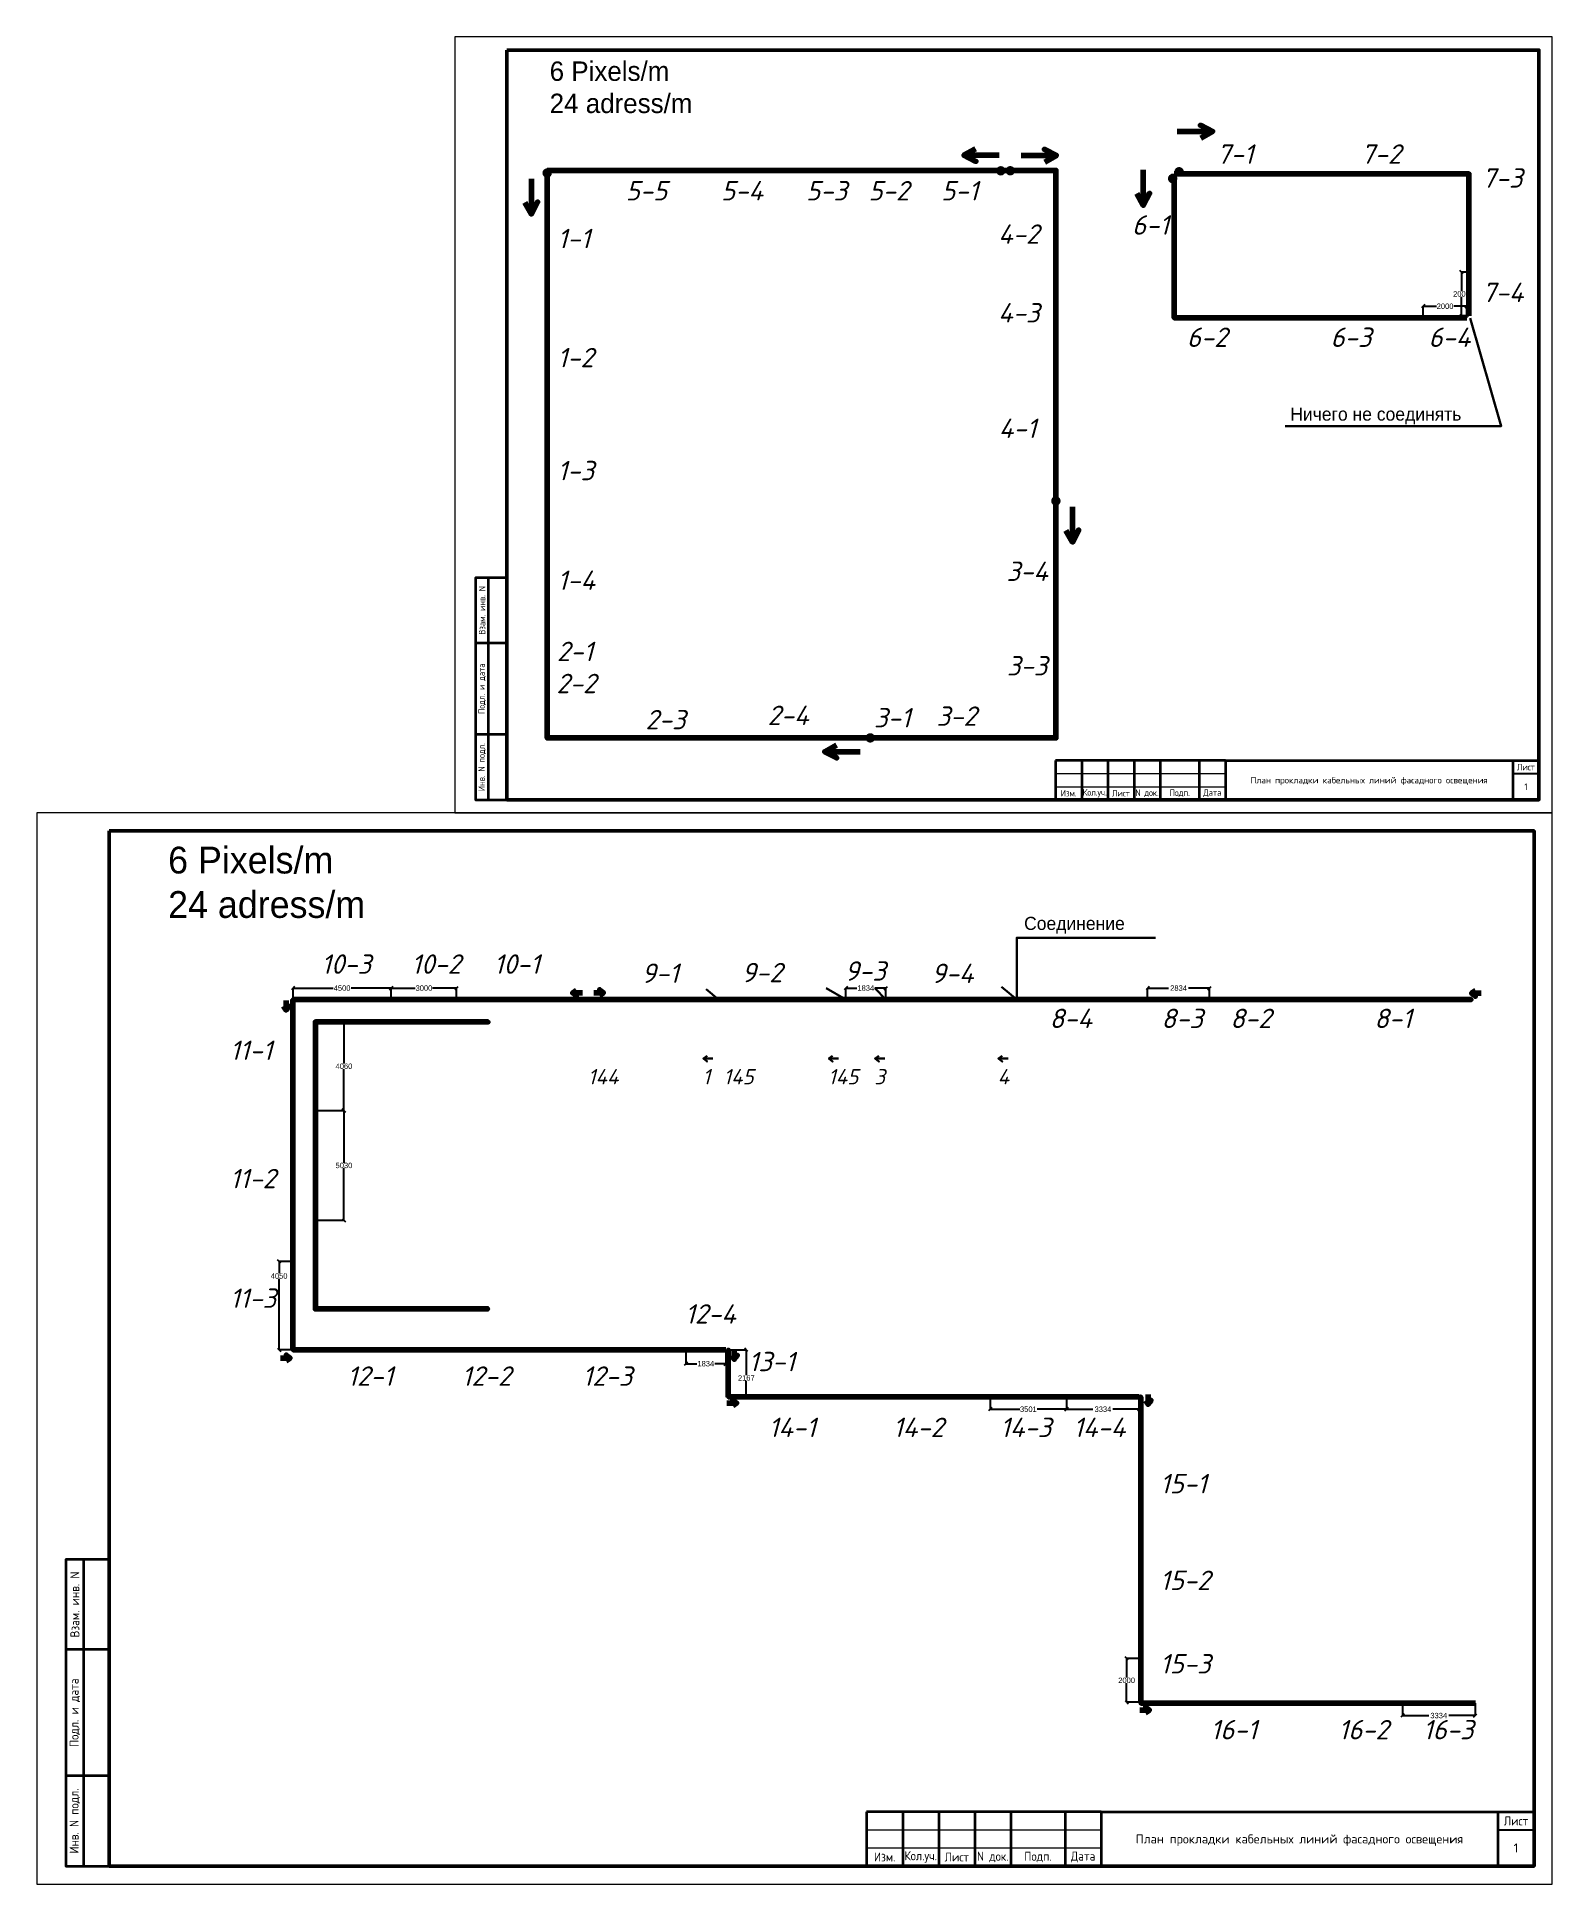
# Model space of a CAD drawing. Header units: millimetres. Extents: x 1499747 to 4230374, y -28481 to 441852.
# Drawn here: x 4160942 to 4230374, y 217900 to 302561 of the extents above; entities that cross this region are included whole.
import ezdxf
from ezdxf.enums import TextEntityAlignment as Align

# ---------------------------------------------------------------- set-up
doc = ezdxf.new("R2010")
doc.units = ezdxf.units.MM
doc.header["$MEASUREMENT"] = 0
doc.layers.add('0_ANNOT_Dimensions', color=7, linetype='Continuous')
for name, color, linetype, lineweight in [('Light', 90, 'Continuous', 50), ('Кабель 2x4mm', 200, 'Continuous', 30), ('Кабель 2х6 mm', 150, 'Continuous', 30)]:
    doc.layers.add(name, color=color, linetype=linetype, lineweight=lineweight)
doc.styles.add('СПДС', font='isocpeur.ttf', dxfattribs={"width": 0.9})
doc.styles.add('Текст', font='isocpeui.ttf')
doc.styles.add('ЭО', font='isocpeui.ttf')
doc.dimstyles.get("Standard").update_dxf_attribs({"dimtxt": 0.18, "dimasz": 0.18, "dimexe": 0.18, "dimexo": 0.0625, "dimgap": 0.09, "dimtad": 0, "dimtih": 1, "dimtoh": 1, "dimdec": 4, "dimzin": 0, "dimdsep": 46, "dimtxsty": 'Standard', "dimcen": 0.09, "dimadec": 0, "dimazin": 0, "dimtfac": 1, "dimtdec": 4, "dimtofl": 0, "dimtmove": 0, "dimatfit": 3, "dimfxl": 1, "dimtolj": 1, "dimtzin": 0, "dimarcsym": 0})

msp = doc.modelspace()

# ---------------------------------------------------------------- texts
at = {"color": 18, "lineweight": 50, "true_color": 0x000000, "char_height": 700, "width": 12874.2351114, "attachment_point": 1, "style": 'Текст'}
for s, insert in [('144', (4186187.94433, 255254.32153)), ('1', (4191443.28447, 255254.32153)), ('145', (4192400.82253, 255254.32153)), ('145', (4197195.64758, 255254.32153)), ('3', (4199314.31331, 255254.32153)), ('4', (4204965.27855, 255254.32153))]:
    msp.add_mtext(s, dxfattribs=dict(at, insert=insert))
at = {"layer": 'Кабель 2х6 mm', "color": 18, "lineweight": 30, "true_color": 0x000000, "attachment_point": 1}
for s, insert, char_height, width in [('6 Pixels/m', (4184438.68598, 301436.42103), 888.985603, 7934.1965038), ('24 adress/m', (4184438.68598, 299961.68296), 888.9856027, 9788.8003426), ('Ничего не соединять  ', (4218378.35505, 285574.73133), 600, 9788.8003426), ('6 Pixels/m', (4166953.03293, 265446.49873), 1227.382481, 10954.3886438), ('24 adress/m', (4166953.03293, 263410.39415), 1227.3824811, 13514.95684), ('Соединение', (4206179.68246, 262231.77788), 600, 9788.8003426)]:
    msp.add_mtext(s, dxfattribs=dict(at, insert=insert, char_height=char_height, width=width))
at = {"layer": 'Кабель 2х6 mm', "color": 18, "lineweight": 30, "true_color": 0x000000, "char_height": 888.985603, "width": 9788.8003426, "attachment_point": 1, "style": 'ЭО'}
for s, insert in [('7-1', (4215014.74504, 297637.54826)), ('7-2', (4221620.03324, 297637.54826)), ('7-3', (4227167.66894, 296540.56889)), ('5-5', (4187924.32052, 295956.90909)), ('5-4', (4192292.57108, 295956.90909)), ('5-3', (4196190.69109, 295956.90909)), ('5-2', (4199050.6247, 295956.90909)), ('5-1', (4202380.67896, 295956.90909)), ('4-2', (4204990.20611, 293968.85319)), ('6-1', (4211123.41439, 294386.49643)), ('1-1', (4184798.61095, 293766.99576)), ('7-4', (4227167.66894, 291295.01069)), ('4-3', (4204990.20611, 290362.73887)), ('6-2', (4213637.81449, 289240.66617)), ('6-3', (4220223.15091, 289240.66617)), ('6-4', (4224713.15391, 289240.66617)), ('1-2', (4184798.61095, 288308.72692)), ('4-1', (4205018.85113, 285068.04007)), ('1-3', (4184798.61095, 283129.57503)), ('1-4', (4184798.61095, 278105.49082)), ('3-4', (4205371.54289, 278514.25393)), ('2-1', (4184770.16804, 274841.36047)), ('3-3', (4205389.44603, 274183.85692)), ('2-2', (4184748.94756, 273372.01529)), ('2-4', (4194424.74974, 271911.61073)), ('3-1', (4199302.24835, 271803.93537)), ('3-2', (4202166.80267, 271875.51142)), ('2-3', (4188829.5197, 271715.70281)), ('10-3', (4173971.35366, 260510.95241)), ('10-2', (4178101.75878, 260510.95241)), ('10-1', (4181881.47642, 260510.95241)), ('9-1', (4188649.40999, 260092.30198)), ('9-2', (4193236.01874, 260122.28132)), ('9-3', (4197957.87352, 260194.79192)), ('9-4', (4201933.7337, 260086.67291)), ('8-4', (4207346.27189, 258021.81348)), ('8-3', (4212472.44232, 258021.81348)), ('8-2', (4215627.00417, 258021.81348)), ('8-1', (4222226.68248, 258021.81348)), ('11-1', (4169785.81106, 256561.14302)), ('11-2', (4169785.81106, 250680.21953)), ('11-3', (4169785.81106, 245198.00567)), ('12-4', (4190645.07548, 244475.88498)), ('13-1', (4193557.79757, 242292.49103)), ('12-1', (4175166.06192, 241627.076)), ('12-2', (4180408.95969, 241627.076)), ('12-3', (4185943.1257, 241627.076)), ('14-1', (4194473.22054, 239277.33177)), ('14-2', (4200173.8298, 239277.33177)), ('14-3', (4205083.84107, 239277.33177)), ('14-4', (4208433.46056, 239277.33177)), ('15-1', (4212408.78098, 236696.55228)), ('15-2', (4212408.78098, 232267.38607)), ('15-3', (4212408.78098, 228441.24962)), ('16-1', (4214719.68877, 225421.91602)), ('16-2', (4220586.73136, 225421.91602)), ('16-3', (4224456.48475, 225421.91602))]:
    msp.add_mtext(s, dxfattribs=dict(at, insert=insert))

# ---------------------------------------------------------------- blocks, each defined once
blk = doc.blocks.new('*U32')
at = {"lineweight": 0}
blk.add_lwpolyline([(-415, -5), (5, -5), (5, 292), (-415, 292)], close=True, dxfattribs=at)
at = {"color": 0, "linetype": 'Continuous', "lineweight": 50}
blk.add_lwpolyline([(-395, 287), (0, 287), (0, 0), (-395, 0)], close=True, dxfattribs=at)
at = {"lineweight": 35}
for points in [[(-395, 85), (-407, 85), (-407, 0), (-395, 0)], [(-402, 0), (-402, 85)], [(-395, 60), (-407, 60)], [(-395, 25), (-407, 25)], [(-120, 15), (-185, 15)], [(-185, 15), (-185, 0)], [(-175, 15), (-175, 0)], [(-165, 15), (-165, 0)], [(-155, 15), (-155, 0)], [(-145, 15), (-145, 0)], [(-130, 15), (-130, 0)], [(-120, 15), (0, 15)], [(-120, 15), (-120, 0)], [(-10, 15), (-10, 0)]]:
    blk.add_lwpolyline(points, dxfattribs=at)
at = {"lineweight": 18}
for points in [[(-185, 10), (-120, 10)], [(-185, 5), (-120, 5)]]:
    blk.add_lwpolyline(points, dxfattribs=at)
blk.add_lwpolyline([(-10, 10), (0, 10)])
at = {"lineweight": 0}
blk.add_lwpolyline([(0, -5), (5, -5), (5, 0)], dxfattribs=at)
at = {"lineweight": -2, "char_height": 2.5, "attachment_point": 5, "rotation": 90, "style": 'СПДС'}
for s, insert, width in [('Взам. инв. N', (-404.5, 72.5), 24.9913), ('Подл. и дата', (-404.5, 42.5), 34.9913), ('Инв. N подл.', (-404.5, 12.5), 24.9913)]:
    blk.add_mtext(s, dxfattribs=dict(at, insert=insert, width=width))
at = {"lineweight": -2, "char_height": 2.5, "attachment_point": 5, "style": 'СПДС'}
for s, insert, width in [('Лист', (-5, 12.5), 10), ('Изм.', (-180, 2.5), 10), ('Кол.уч.', (-170, 2.5), 10), ('Лист', (-160, 2.5), 10), ('N док.', (-150, 2.5), 10), ('Подп.', (-137.5, 2.5), 15), ('Дата', (-125, 2.5), 10)]:
    blk.add_mtext(s, dxfattribs=dict(at, insert=insert, width=width))
at = {"style": 'СПДС'}
for tag, p in [('ШИФР_ПРОЕКТА_ЛИСТ2', (-65, 7.5)), ('ЛИСТ_второй', (-5, 5))]:
    blk.add_attdef(tag, text='', height=2.5, dxfattribs=at).set_placement(p, align=Align.MIDDLE_CENTER)
blk = doc.blocks.new('_Oblique')
at = {"color": 0, "linetype": 'ByBlock', "lineweight": -2}
blk.add_line((-0.5, -0.5), (0.5, 0.5), dxfattribs=at)
blk = doc.blocks.new('*D1113')
at = {"layer": '0_ANNOT_Dimensions', "color": 0, "lineweight": -2, "transparency": 16777216}
for p, q in [((4226562, 291780), (4226224, 291780)), ((4226224, 291780), (4226224, 290905)), ((4226224, 289780), (4226224, 290655)), ((4226562, 289780), (4226224, 289780))]:
    blk.add_line(p, q, dxfattribs=at)
at = {"layer": 'Defpoints', "color": 0, "lineweight": 30, "transparency": 16777216}
for p in [(4226562, 291780), (4226224, 289780), (4226562, 289780)]:
    blk.add_point(p, dxfattribs=at)
at = {"layer": '0_ANNOT_Dimensions', "color": 0, "lineweight": -2, "transparency": 16777216, "xscale": 150, "yscale": 150, "zscale": 150}
for p, rotation in [((4226224, 291780), 90), ((4226224, 289780), 270)]:
    blk.add_blockref('_Oblique', p, dxfattribs=dict(at, rotation=rotation))
at = {"layer": '0_ANNOT_Dimensions', "color": 0, "lineweight": 25, "transparency": 16777216, "insert": (4226224, 290780), "char_height": 250, "attachment_point": 5}
blk.add_mtext('\\A1;2000', dxfattribs=at)
blk = doc.blocks.new('*D1114')
at = {"layer": '0_ANNOT_Dimensions', "color": 0, "lineweight": -2, "transparency": 16777216}
for p, q in [((4224472, 289690), (4224472, 290216)), ((4224472, 290216), (4225076, 290216)), ((4226472, 290216), (4225868, 290216)), ((4226472, 289690), (4226472, 290216))]:
    blk.add_line(p, q, dxfattribs=at)
at = {"layer": 'Defpoints', "color": 0, "lineweight": 30, "transparency": 16777216}
for p in [(4224472, 289690), (4226472, 290216), (4226472, 289690)]:
    blk.add_point(p, dxfattribs=at)
at = {"layer": '0_ANNOT_Dimensions', "color": 0, "lineweight": -2, "transparency": 16777216, "xscale": 150, "yscale": 150, "zscale": 150, "rotation": 180}
blk.add_blockref('_Oblique', (4224472, 290216), dxfattribs=at)
at = {"layer": '0_ANNOT_Dimensions', "color": 0, "lineweight": -2, "transparency": 16777216, "xscale": 150, "yscale": 150, "zscale": 150}
blk.add_blockref('_Oblique', (4226472, 290216), dxfattribs=at)
at = {"layer": '0_ANNOT_Dimensions', "color": 0, "lineweight": 25, "transparency": 16777216, "insert": (4225472, 290216), "char_height": 250, "attachment_point": 5}
blk.add_mtext('\\A1;2000', dxfattribs=at)
blk = doc.blocks.new('*D1126')
at = {"layer": '0_ANNOT_Dimensions', "color": 0, "lineweight": -2, "transparency": 16777216}
for p, q in [((4211842, 258437), (4211842, 258964)), ((4211842, 258964), (4212800, 258964)), ((4214676, 258964), (4213717, 258964)), ((4214676, 258437), (4214676, 258964))]:
    blk.add_line(p, q, dxfattribs=at)
at = {"layer": 'Defpoints', "color": 0, "lineweight": 30, "transparency": 16777216}
for p in [(4211842, 258437), (4214676, 258964), (4214676, 258437)]:
    blk.add_point(p, dxfattribs=at)
at = {"layer": '0_ANNOT_Dimensions', "color": 0, "lineweight": -2, "transparency": 16777216, "xscale": 150, "yscale": 150, "zscale": 150, "rotation": 180}
blk.add_blockref('_Oblique', (4211842, 258964), dxfattribs=at)
at = {"layer": '0_ANNOT_Dimensions', "color": 0, "lineweight": -2, "transparency": 16777216, "xscale": 150, "yscale": 150, "zscale": 150}
blk.add_blockref('_Oblique', (4214676, 258964), dxfattribs=at)
at = {"layer": '0_ANNOT_Dimensions', "color": 0, "lineweight": 25, "transparency": 16777216, "insert": (4213259, 258964), "char_height": 250, "attachment_point": 5}
blk.add_mtext('\\A1;2834', dxfattribs=at)
blk = doc.blocks.new('*D1115')
at = {"layer": '0_ANNOT_Dimensions', "color": 0, "lineweight": -2, "transparency": 16777216}
for p, q in [((4177176, 258437), (4177176, 258964)), ((4177176, 258964), (4178280, 258964)), ((4180176, 258964), (4179072, 258964)), ((4180176, 258437), (4180176, 258964))]:
    blk.add_line(p, q, dxfattribs=at)
at = {"layer": 'Defpoints', "color": 0, "lineweight": 30, "transparency": 16777216}
for p in [(4177176, 258437), (4180176, 258964), (4180176, 258437)]:
    blk.add_point(p, dxfattribs=at)
at = {"layer": '0_ANNOT_Dimensions', "color": 0, "lineweight": -2, "transparency": 16777216, "xscale": 150, "yscale": 150, "zscale": 150, "rotation": 180}
blk.add_blockref('_Oblique', (4177176, 258964), dxfattribs=at)
at = {"layer": '0_ANNOT_Dimensions', "color": 0, "lineweight": -2, "transparency": 16777216, "xscale": 150, "yscale": 150, "zscale": 150}
blk.add_blockref('_Oblique', (4180176, 258964), dxfattribs=at)
at = {"layer": '0_ANNOT_Dimensions', "color": 0, "lineweight": 25, "transparency": 16777216, "insert": (4178676, 258964), "char_height": 250, "attachment_point": 5}
blk.add_mtext('\\A1;3000', dxfattribs=at)
blk = doc.blocks.new('*D1116')
at = {"layer": '0_ANNOT_Dimensions', "color": 0, "lineweight": -2, "transparency": 16777216}
for p, q in [((4172676, 258437), (4172676, 258964)), ((4172676, 258964), (4174509, 258964)), ((4177176, 258964), (4175343, 258964)), ((4177176, 258437), (4177176, 258964))]:
    blk.add_line(p, q, dxfattribs=at)
at = {"layer": 'Defpoints', "color": 0, "lineweight": 30, "transparency": 16777216}
for p in [(4172676, 258437), (4177176, 258964), (4177176, 258437)]:
    blk.add_point(p, dxfattribs=at)
at = {"layer": '0_ANNOT_Dimensions', "color": 0, "lineweight": -2, "transparency": 16777216, "xscale": 150, "yscale": 150, "zscale": 150, "rotation": 180}
blk.add_blockref('_Oblique', (4172676, 258964), dxfattribs=at)
at = {"layer": '0_ANNOT_Dimensions', "color": 0, "lineweight": -2, "transparency": 16777216, "xscale": 150, "yscale": 150, "zscale": 150}
blk.add_blockref('_Oblique', (4177176, 258964), dxfattribs=at)
at = {"layer": '0_ANNOT_Dimensions', "color": 0, "lineweight": 25, "transparency": 16777216, "insert": (4174926, 258964), "char_height": 250, "attachment_point": 5}
blk.add_mtext('\\A1;4500', dxfattribs=at)
blk = doc.blocks.new('*D1117')
at = {"layer": '0_ANNOT_Dimensions', "color": 0, "lineweight": -2, "transparency": 16777216}
for p, q in [((4198008, 258440), (4198008, 258967)), ((4198008, 258967), (4198508, 258967)), ((4199842, 258967), (4199342, 258967)), ((4199842, 258437), (4199842, 258967))]:
    blk.add_line(p, q, dxfattribs=at)
at = {"layer": 'Defpoints', "color": 0, "lineweight": 30, "transparency": 16777216}
for p in [(4198008, 258440), (4199842, 258967), (4199842, 258437)]:
    blk.add_point(p, dxfattribs=at)
at = {"layer": '0_ANNOT_Dimensions', "color": 0, "lineweight": -2, "transparency": 16777216, "xscale": 150, "yscale": 150, "zscale": 150, "rotation": 180}
blk.add_blockref('_Oblique', (4198008, 258967), dxfattribs=at)
at = {"layer": '0_ANNOT_Dimensions', "color": 0, "lineweight": -2, "transparency": 16777216, "xscale": 150, "yscale": 150, "zscale": 150}
blk.add_blockref('_Oblique', (4199842, 258967), dxfattribs=at)
at = {"layer": '0_ANNOT_Dimensions', "color": 0, "lineweight": 25, "transparency": 16777216, "insert": (4198925, 258967), "char_height": 250, "attachment_point": 5}
blk.add_mtext('\\A1;1834', dxfattribs=at)
blk = doc.blocks.new('*D1118')
at = {"layer": '0_ANNOT_Dimensions', "color": 0, "lineweight": -2, "transparency": 16777216}
for p, q in [((4208126, 240237), (4208126, 239662)), ((4208126, 239662), (4209335, 239662)), ((4211460, 239662), (4210252, 239662)), ((4211460, 240237), (4211460, 239662))]:
    blk.add_line(p, q, dxfattribs=at)
at = {"layer": 'Defpoints', "color": 0, "lineweight": 30, "transparency": 16777216}
for p in [(4208126, 240237), (4211460, 240237), (4211460, 239662)]:
    blk.add_point(p, dxfattribs=at)
at = {"layer": '0_ANNOT_Dimensions', "color": 0, "lineweight": -2, "transparency": 16777216, "xscale": 150, "yscale": 150, "zscale": 150, "rotation": 180}
blk.add_blockref('_Oblique', (4208126, 239662), dxfattribs=at)
at = {"layer": '0_ANNOT_Dimensions', "color": 0, "lineweight": -2, "transparency": 16777216, "xscale": 150, "yscale": 150, "zscale": 150}
blk.add_blockref('_Oblique', (4211460, 239662), dxfattribs=at)
at = {"layer": '0_ANNOT_Dimensions', "color": 0, "lineweight": 25, "transparency": 16777216, "insert": (4209793, 239662), "char_height": 250, "attachment_point": 5}
blk.add_mtext('\\A1;3334', dxfattribs=at)
blk = doc.blocks.new('*D1119')
at = {"layer": '0_ANNOT_Dimensions', "color": 0, "lineweight": -2, "transparency": 16777216}
for p, q in [((4204626, 240237), (4204626, 239662)), ((4204626, 239662), (4205980, 239662)), ((4208126, 239662), (4206772, 239662)), ((4208126, 240237), (4208126, 239662))]:
    blk.add_line(p, q, dxfattribs=at)
at = {"layer": 'Defpoints', "color": 0, "lineweight": 30, "transparency": 16777216}
for p in [(4204626, 240237), (4208126, 240237), (4208126, 239662)]:
    blk.add_point(p, dxfattribs=at)
at = {"layer": '0_ANNOT_Dimensions', "color": 0, "lineweight": -2, "transparency": 16777216, "xscale": 150, "yscale": 150, "zscale": 150, "rotation": 180}
blk.add_blockref('_Oblique', (4204626, 239662), dxfattribs=at)
at = {"layer": '0_ANNOT_Dimensions', "color": 0, "lineweight": -2, "transparency": 16777216, "xscale": 150, "yscale": 150, "zscale": 150}
blk.add_blockref('_Oblique', (4208126, 239662), dxfattribs=at)
at = {"layer": '0_ANNOT_Dimensions', "color": 0, "lineweight": 25, "transparency": 16777216, "insert": (4206376, 239662), "char_height": 250, "attachment_point": 5}
blk.add_mtext('\\A1;3501', dxfattribs=at)
blk = doc.blocks.new('*D1120')
at = {"layer": '0_ANNOT_Dimensions', "color": 0, "lineweight": -2, "transparency": 16777216}
for p, q in [((4211525, 228236), (4210878, 228236)), ((4210879, 228236), (4210879, 227361)), ((4210879, 226235), (4210879, 227110)), ((4211525, 226235), (4210878, 226235))]:
    blk.add_line(p, q, dxfattribs=at)
at = {"layer": 'Defpoints', "color": 0, "lineweight": 30, "transparency": 16777216}
for p in [(4211526, 228236), (4210879, 226235), (4211526, 226235)]:
    blk.add_point(p, dxfattribs=at)
at = {"layer": '0_ANNOT_Dimensions', "color": 0, "lineweight": -2, "transparency": 16777216, "xscale": 150, "yscale": 150, "zscale": 150}
for p, rotation in [((4210879, 228236), 90), ((4210879, 226235), 270)]:
    blk.add_blockref('_Oblique', p, dxfattribs=dict(at, rotation=rotation))
at = {"layer": '0_ANNOT_Dimensions', "color": 0, "lineweight": 25, "transparency": 16777216, "insert": (4210879, 227236), "char_height": 250, "attachment_point": 5}
blk.add_mtext('\\A1;2000', dxfattribs=at)
blk = doc.blocks.new('*D1121')
at = {"layer": '0_ANNOT_Dimensions', "color": 0, "lineweight": -2, "transparency": 16777216}
for p, q in [((4173701, 253352), (4175011, 253352)), ((4175011, 253352), (4175011, 250962)), ((4175011, 248322), (4175011, 250712)), ((4173701, 248322), (4175011, 248322))]:
    blk.add_line(p, q, dxfattribs=at)
at = {"layer": 'Defpoints', "color": 0, "lineweight": 30, "transparency": 16777216}
for p in [(4173701, 253352), (4173701, 248322), (4175011, 248322)]:
    blk.add_point(p, dxfattribs=at)
at = {"layer": '0_ANNOT_Dimensions', "color": 0, "lineweight": -2, "transparency": 16777216, "xscale": 150, "yscale": 150, "zscale": 150}
for p, rotation in [((4175011, 253352), 90), ((4175011, 248322), 270)]:
    blk.add_blockref('_Oblique', p, dxfattribs=dict(at, rotation=rotation))
at = {"layer": '0_ANNOT_Dimensions', "color": 0, "lineweight": 25, "transparency": 16777216, "insert": (4175011, 250837), "char_height": 250, "attachment_point": 5}
blk.add_mtext('\\A1;5030', dxfattribs=at)
blk = doc.blocks.new('*D1127')
at = {"layer": '0_ANNOT_Dimensions', "color": 0, "lineweight": -2, "transparency": 16777216}
for p, q in [((4173701, 257412), (4175011, 257412)), ((4175011, 257412), (4175011, 255507)), ((4175011, 253352), (4175011, 255257)), ((4173701, 253352), (4175011, 253352))]:
    blk.add_line(p, q, dxfattribs=at)
at = {"layer": 'Defpoints', "color": 0, "lineweight": 30, "transparency": 16777216}
for p in [(4173701, 257412), (4175011, 257412), (4173701, 253352)]:
    blk.add_point(p, dxfattribs=at)
at = {"layer": '0_ANNOT_Dimensions', "color": 0, "lineweight": -2, "transparency": 16777216, "xscale": 150, "yscale": 150, "zscale": 150}
for p, rotation in [((4175011, 257412), 90), ((4175011, 253352), 270)]:
    blk.add_blockref('_Oblique', p, dxfattribs=dict(at, rotation=rotation))
at = {"layer": '0_ANNOT_Dimensions', "color": 0, "lineweight": 25, "transparency": 16777216, "insert": (4175011, 255382), "char_height": 250, "attachment_point": 5}
blk.add_mtext('\\A1;4060', dxfattribs=at)
blk = doc.blocks.new('*D1122')
at = {"layer": '0_ANNOT_Dimensions', "color": 0, "lineweight": -2, "transparency": 16777216}
for p, q in [((4172676, 246437), (4172039, 246437)), ((4172039, 246437), (4172039, 245895)), ((4172039, 242387), (4172039, 245645)), ((4172676, 242387), (4172039, 242387))]:
    blk.add_line(p, q, dxfattribs=at)
at = {"layer": 'Defpoints', "color": 0, "lineweight": 30, "transparency": 16777216}
for p in [(4172676, 246437), (4172039, 242387), (4172676, 242387)]:
    blk.add_point(p, dxfattribs=at)
at = {"layer": '0_ANNOT_Dimensions', "color": 0, "lineweight": -2, "transparency": 16777216, "xscale": 150, "yscale": 150, "zscale": 150}
for p, rotation in [((4172039, 246437), 90), ((4172039, 242387), 270)]:
    blk.add_blockref('_Oblique', p, dxfattribs=dict(at, rotation=rotation))
at = {"layer": '0_ANNOT_Dimensions', "color": 0, "lineweight": 25, "transparency": 16777216, "insert": (4172039, 245770), "char_height": 250, "attachment_point": 5}
blk.add_mtext('\\A1;4050', dxfattribs=at)
blk = doc.blocks.new('*D1123')
at = {"layer": '0_ANNOT_Dimensions', "color": 0, "lineweight": -2, "transparency": 16777216}
for p, q in [((4190676, 242387), (4190676, 241749)), ((4192509, 242387), (4192509, 241749)), ((4190676, 241749), (4191176, 241749)), ((4192509, 241749), (4192009, 241749))]:
    blk.add_line(p, q, dxfattribs=at)
at = {"layer": 'Defpoints', "color": 0, "lineweight": 30, "transparency": 16777216}
for p in [(4190676, 242387), (4192509, 242387), (4192509, 241749)]:
    blk.add_point(p, dxfattribs=at)
at = {"layer": '0_ANNOT_Dimensions', "color": 0, "lineweight": -2, "transparency": 16777216, "xscale": 150, "yscale": 150, "zscale": 150, "rotation": 180}
blk.add_blockref('_Oblique', (4190676, 241749), dxfattribs=at)
at = {"layer": '0_ANNOT_Dimensions', "color": 0, "lineweight": -2, "transparency": 16777216, "xscale": 150, "yscale": 150, "zscale": 150}
blk.add_blockref('_Oblique', (4192509, 241749), dxfattribs=at)
at = {"layer": '0_ANNOT_Dimensions', "color": 0, "lineweight": 25, "transparency": 16777216, "insert": (4191593, 241749), "char_height": 250, "attachment_point": 5}
blk.add_mtext('\\A1;1834', dxfattribs=at)
blk = doc.blocks.new('*D1124')
at = {"layer": '0_ANNOT_Dimensions', "color": 0, "lineweight": -2, "transparency": 16777216}
for p, q in [((4192694, 242387), (4193450, 242387)), ((4193450, 242387), (4193450, 241220)), ((4193450, 240220), (4193450, 240969)), ((4192694, 240220), (4193450, 240220))]:
    blk.add_line(p, q, dxfattribs=at)
at = {"layer": 'Defpoints', "color": 0, "lineweight": 30, "transparency": 16777216}
for p in [(4192694, 242387), (4192694, 240220), (4193450, 240220)]:
    blk.add_point(p, dxfattribs=at)
at = {"layer": '0_ANNOT_Dimensions', "color": 0, "lineweight": -2, "transparency": 16777216, "xscale": 150, "yscale": 150, "zscale": 150}
for p, rotation in [((4193450, 242387), 90), ((4193450, 240220), 270)]:
    blk.add_blockref('_Oblique', p, dxfattribs=dict(at, rotation=rotation))
at = {"layer": '0_ANNOT_Dimensions', "color": 0, "lineweight": 25, "transparency": 16777216, "insert": (4193450, 241094), "char_height": 250, "attachment_point": 5}
blk.add_mtext('\\A1;2167', dxfattribs=at)
blk = doc.blocks.new('*D1125')
at = {"layer": '0_ANNOT_Dimensions', "color": 0, "lineweight": -2, "transparency": 16777216}
for p, q in [((4223515, 226196), (4223515, 225620)), ((4226849, 226196), (4226849, 225620)), ((4223515, 225620), (4224723, 225620)), ((4226849, 225620), (4225640, 225620))]:
    blk.add_line(p, q, dxfattribs=at)
at = {"layer": 'Defpoints', "color": 0, "lineweight": 30, "transparency": 16777216}
for p in [(4223515, 226196), (4226849, 226196), (4226849, 225620)]:
    blk.add_point(p, dxfattribs=at)
at = {"layer": '0_ANNOT_Dimensions', "color": 0, "lineweight": -2, "transparency": 16777216, "xscale": 150, "yscale": 150, "zscale": 150, "rotation": 180}
blk.add_blockref('_Oblique', (4223515, 225620), dxfattribs=at)
at = {"layer": '0_ANNOT_Dimensions', "color": 0, "lineweight": -2, "transparency": 16777216, "xscale": 150, "yscale": 150, "zscale": 150}
blk.add_blockref('_Oblique', (4226849, 225620), dxfattribs=at)
at = {"layer": '0_ANNOT_Dimensions', "color": 0, "lineweight": 25, "transparency": 16777216, "insert": (4225182, 225620), "char_height": 250, "attachment_point": 5}
blk.add_mtext('\\A1;3334', dxfattribs=at)

# ---------------------------------------------------------------- dimensions: what is measured, and where the dimension line sits
at = {"layer": '0_ANNOT_Dimensions', "lineweight": 25}
for base, p1, p2, picture, middle in [((4226223.99797, 289779.90631), (4226562.42591, 291780.30631), (4226562.42591, 289779.90631), '*D1113', (4226223.99797, 290780.10631)), ((4175010.54363, 257412.11812), (4173700.77243, 253352.11812), (4173700.77243, 257412.11812), '*D1127', (4175010.54363, 255382.11812)), ((4210878.62197, 226235.3791), (4211525.51041, 228235.7791), (4211525.51041, 226235.3791), '*D1120', (4210878.62197, 227235.5791))]:
    dim = msp.add_linear_dim(base=base, p1=p1, p2=p2, angle=90, dimstyle='Standard', override={"dimtxt": 250, "dimasz": 150, "dimdec": 0, "dimblk1": 'Oblique', "dimblk2": 'Oblique', "dimsah": 1}, dxfattribs=at)
    dim.commit()
    dim.dimension.update_dxf_attribs({"geometry": picture, "text_midpoint": middle})
for base, p1, p2, picture, middle in [((4226472.12232, 290216.17388), (4224471.72232, 289689.60271), (4226472.12232, 289689.60271), '*D1114', (4225471.92232, 290216.17388)), ((4177175.77243, 258963.6893), (4172675.77243, 258437.11812), (4177175.77243, 258437.11812), '*D1116', (4174925.77243, 258963.6893)), ((4180175.77243, 258963.6893), (4177175.77243, 258437.11812), (4180175.77243, 258437.11812), '*D1115', (4178675.77243, 258963.6893)), ((4199841.79405, 258966.52863), (4198008.09597, 258439.77746), (4199841.79405, 258437.11812), '*D1117', (4198924.94501, 258966.52863)), ((4214675.69405, 258963.8693), (4211841.79405, 258437.11812), (4214675.69405, 258437.11812), '*D1126', (4213258.74405, 258963.8693)), ((4192509.47243, 241749.42049), (4190675.77243, 242386.98285), (4192509.47243, 242386.98285), '*D1123', (4191592.62243, 241749.42049)), ((4208126.29806, 239661.89864), (4204625.59806, 240237.1172), (4208126.29806, 240237.1172), '*D1119', (4206375.94806, 239661.89864)), ((4211460.29806, 239661.71864), (4208126.29806, 240237.1172), (4211460.29806, 240237.1172), '*D1118', (4209793.29806, 239661.71864)), ((4226848.72695, 225620.24424), (4223514.72695, 226195.6428), (4226848.72695, 226195.6428), '*D1125', (4225181.72695, 225620.24424))]:
    dim = msp.add_linear_dim(base=base, p1=p1, p2=p2, dimstyle='Standard', override={"dimtxt": 250, "dimasz": 150, "dimdec": 0, "dimblk1": 'Oblique', "dimblk2": 'Oblique', "dimsah": 1}, dxfattribs=at)
    dim.commit()
    dim.dimension.update_dxf_attribs({"geometry": picture, "text_midpoint": middle})
for base, p1, p2, picture, middle in [((4175010.54363, 248322.11812), (4173700.77243, 253352.11812), (4173700.77243, 248322.11812), '*D1121', (4175010.54363, 250837.11812)), ((4172038.96811, 242387.11812), (4172675.77243, 246437.11812), (4172675.77243, 242387.11812), '*D1122', (4172038.96811, 245769.66312)), ((4193449.51722, 240220.01812), (4192694.00938, 242387.11812), (4192694.00938, 240220.01812), '*D1124', (4193449.51722, 241094.48681))]:
    dim = msp.add_linear_dim(base=base, p1=p1, p2=p2, angle=90, dimstyle='Standard', override={"dimtxt": 250, "dimasz": 150, "dimdec": 0, "dimblk1": 'Oblique', "dimblk2": 'Oblique', "dimsah": 1}, dxfattribs=at)
    dim.commit()
    dim.dimension.update_dxf_attribs({"geometry": picture, "text_midpoint": middle, "dimtype": 160})

# ---------------------------------------------------------------- hatches: boundary and pattern name
at = {"layer": 'Кабель 2x4mm', "lineweight": 200, "true_color": 0x22346e}
h = msp.add_hatch(color=159, dxfattribs=at)
h.dxf.hatch_style = 1
edge = h.paths.add_edge_path()
edge.add_arc((4184324.05521, 296324.05631), 217.26864, 0, 360)
h = msp.add_hatch(color=159, dxfattribs=at)
h.dxf.hatch_style = 1
edge = h.paths.add_edge_path()
edge.add_arc((4205110.57747, 296424.90741), 217.26864, 0, 360)
h = msp.add_hatch(color=159, dxfattribs=at)
h.dxf.hatch_style = 1
h.paths.add_polyline_path([(4205327.92324, 296434.87519, 1), (4205116.81837, 296434.87519, 1)])
h = msp.add_hatch(color=159, dxfattribs=at)
h.dxf.hatch_style = 1
h.paths.add_polyline_path([(4205538.86896, 296433.86471, 1), (4205327.76409, 296433.86471, 1)])
h = msp.add_hatch(color=159, dxfattribs=at)
h.dxf.hatch_style = 1
edge = h.paths.add_edge_path()
edge.add_arc((4205546.09757, 296428.53061), 217.26864, 0, 360)
h = msp.add_hatch(color=159, dxfattribs=at)
h.dxf.hatch_style = 1
edge = h.paths.add_edge_path()
edge.add_arc((4213283.5694, 296382.40881), 217.26864, 0, 360)
at = {"layer": 'Кабель 2x4mm', "lineweight": 200, "true_color": 0xcd2027}
h = msp.add_hatch(color=242, dxfattribs=at)
h.dxf.hatch_style = 1
h.paths.add_polyline_path([(4213324.81096, 296295.16689, 1), (4213113.70609, 296295.16689, 1)])
at = {"layer": 'Кабель 2x4mm', "lineweight": 200, "true_color": 0x22346e}
h = msp.add_hatch(color=159, dxfattribs=at)
h.dxf.hatch_style = 1
edge = h.paths.add_edge_path()
edge.add_arc((4212987.53579, 296068.28252), 217.26864, 0, 360)
at = {"layer": 'Кабель 2x4mm', "lineweight": 200, "true_color": 0xcd2027}
h = msp.add_hatch(color=242, dxfattribs=at)
h.dxf.hatch_style = 1
h.paths.add_polyline_path([(4213161.47001, 296156.70601, 1), (4212950.36514, 296156.70601, 1)])
at = {"layer": 'Кабель 2x4mm', "lineweight": 200, "true_color": 0x22346e}
h = msp.add_hatch(color=159, dxfattribs=at)
h.dxf.hatch_style = 1
edge = h.paths.add_edge_path()
edge.add_arc((4207636.9205, 281294.5692), 217.26864, 0, 360)
h = msp.add_hatch(color=159, dxfattribs=at)
h.dxf.hatch_style = 1
h.paths.add_polyline_path([(4207733.48553, 281246.28434, 1), (4207522.38066, 281246.28434, 1)])
h = msp.add_hatch(color=159, dxfattribs=at)
h.dxf.hatch_style = 1
edge = h.paths.add_edge_path()
edge.add_arc((4199129.53486, 270432.2171), 217.26864, 0, 360)
h = msp.add_hatch(color=159, dxfattribs=at)
h.dxf.hatch_style = 1
h.paths.add_polyline_path([(4199226.8313, 270422.87856, 1), (4199015.72643, 270422.87856, 1)])
at = {"layer": 'Кабель 2x4mm', "lineweight": 200, "true_color": 0xcd2027}
h = msp.add_hatch(color=242, dxfattribs=at)
h.dxf.hatch_style = 1
h.paths.add_polyline_path([(4172781.97833, 258436.44965, 1), (4172570.87347, 258436.44965, 1)])
h = msp.add_hatch(color=242, dxfattribs=at)
h.dxf.hatch_style = 1
h.paths.add_polyline_path([(4186174.90203, 258436.44965, 1), (4185963.79716, 258436.44965, 1)])
h = msp.add_hatch(color=242, dxfattribs=at)
h.dxf.hatch_style = 1
h.paths.add_polyline_path([(4186386.09253, 258436.44965, 1), (4186174.98766, 258436.44965, 1)])
h = msp.add_hatch(color=242, dxfattribs=at)
h.dxf.hatch_style = 1
h.paths.add_polyline_path([(4226781.89995, 258436.44965, 1), (4226570.79508, 258436.44965, 1)])
h = msp.add_hatch(color=242, dxfattribs=at)
h.dxf.hatch_style = 1
h.paths.add_polyline_path([(4181733.51732, 257405.18814, 1), (4181522.41245, 257405.18814, 1)])
h = msp.add_hatch(color=242, dxfattribs=at)
h.dxf.hatch_style = 1
h.paths.add_polyline_path([(4181713.65996, 244260.6897, 1), (4181502.55509, 244260.6897, 1)])
h = msp.add_hatch(color=242, dxfattribs=at)
h.dxf.hatch_style = 1
h.paths.add_polyline_path([(4172781.97833, 242386.44965, 1), (4172570.87347, 242386.44965, 1)])
h = msp.add_hatch(color=242, dxfattribs=at)
h.dxf.hatch_style = 1
h.paths.add_polyline_path([(4192731.80397, 242386.44965, 1), (4192520.6991, 242386.44965, 1)])
h = msp.add_hatch(color=242, dxfattribs=at)
h.dxf.hatch_style = 1
h.paths.add_polyline_path([(4192731.80397, 240236.44872, 1), (4192520.6991, 240236.44872, 1)])
h = msp.add_hatch(color=242, dxfattribs=at)
h.dxf.hatch_style = 1
h.paths.add_polyline_path([(4211631.71631, 240236.44782, 1), (4211420.61144, 240236.44782, 1)])
h = msp.add_hatch(color=242, dxfattribs=at)
h.dxf.hatch_style = 1
h.paths.add_polyline_path([(4211631.71631, 226186.44957, 1), (4211420.61144, 226186.44957, 1)])

# ---------------------------------------------------------------- linework, layer by layer
at = {"layer": 'Light', "color": 219, "lineweight": 200, "true_color": 0x642165}
msp.add_lwpolyline([(4192625.59806, 242387.11812), (4192625.59806, 240220.01812)], dxfattribs=at)
at = {"layer": 'Кабель 2х6 mm', "color": 244, "lineweight": 90, "true_color": 0x991b1e}
for points in [[(4213197.89853, 298230.80852), (4214814.95823, 298230.80852), (4214261.5783, 298515.71041), (4214814.95823, 298230.80852), (4214282.08254, 297927.88203)], [(4205036.4763, 297136.80594), (4203419.4166, 297136.80594), (4203972.79654, 296851.90404), (4203419.4166, 297136.80594), (4203952.29229, 297439.73243)], [(4206040.51461, 297127.2534), (4207657.57431, 297127.2534), (4207104.19437, 297412.15529), (4207657.57431, 297127.2534), (4207124.69862, 296824.3269)], [(4211641.79504, 296463.56875), (4211641.79504, 294846.50905), (4211926.69693, 295399.88898), (4211641.79504, 294846.50905), (4211338.86854, 295379.38474)], [(4183599.90345, 296062.09783), (4183599.90345, 294445.03813), (4183884.80534, 294998.41807), (4183599.90345, 294445.03813), (4183296.97695, 294977.91382)], [(4208400.11644, 281028.71847), (4208400.11644, 279411.65877), (4208685.01833, 279965.03871), (4208400.11644, 279411.65877), (4208097.18994, 279944.53446)], [(4198660.82752, 269800.35768), (4197043.76782, 269800.35768), (4197597.14776, 269515.45579), (4197043.76782, 269800.35768), (4197576.64351, 270103.28418)]]:
    msp.add_lwpolyline(points, dxfattribs=at)
at = {"layer": 'Кабель 2х6 mm', "color": 244, "lineweight": 200, "true_color": 0x991b1e}
for points in [[(4184326.00438, 296443.36676), (4190326.00438, 296443.36676)], [(4184326.00438, 296443.36676), (4190326.00438, 296443.36676)], [(4196326.00438, 296443.40591), (4198659.80438, 296443.40591)], [(4201659.80438, 296443.40591), (4205326.60438, 296443.33666)], [(4213062.53506, 296280.41546), (4219062.53506, 296280.41546)], [(4225062.53506, 296280.41546), (4226562.42591, 296280.41546), (4226562.42591, 291780.30631)], [(4184326.00438, 273637.51451), (4184326.00438, 270433.32761), (4187121.81753, 270433.32761)], [(4193121.81753, 270433.32761), (4199121.81753, 270433.32761)], [(4172358.1635, 258402.7195), (4172358.1635, 257960.72974), (4172494.47589, 258133.40774), (4172358.1635, 257960.72974), (4172232.95195, 258133.40774)], [(4172675.77243, 252437.11812), (4172675.77243, 258437.11812)], [(4185936.16571, 258746.13608), (4185494.17594, 258746.13608), (4185666.85395, 258609.82369), (4185494.17594, 258746.13608), (4185666.85395, 258871.34763)], [(4186458.52191, 258755.92441), (4186900.51168, 258755.92441), (4186727.83367, 258892.2368), (4186900.51168, 258755.92441), (4186727.83367, 258630.71286)], [(4214675.69405, 258437.11812), (4211841.79405, 258437.11812)], [(4226675.69405, 258437.11812), (4220675.69405, 258437.11812)], [(4227130.39783, 258727.40726), (4226688.40807, 258727.40726), (4226861.08607, 258591.09487), (4226688.40807, 258727.40726), (4226861.08607, 258852.61881)], [(4172675.77243, 242436.31812), (4172675.77243, 246437.11812)], [(4172096.96664, 242004.92813), (4172538.95641, 242004.92813), (4172366.2784, 242141.24052), (4172538.95641, 242004.92813), (4172366.2784, 241879.71659)], [(4192897.06953, 242397.5485), (4192897.06953, 241955.55874), (4193033.38191, 242128.23674), (4192897.06953, 241955.55874), (4192771.85798, 242128.23674)], [(4192561.49703, 239945.12154), (4193003.48679, 239945.12154), (4192830.80879, 240081.43393), (4193003.48679, 239945.12154), (4192830.80879, 239819.91)], [(4211865.40469, 240335.24205), (4211865.40469, 239893.25229), (4212001.71708, 240065.93029), (4211865.40469, 239893.25229), (4211740.19314, 240065.93029)], [(4217525.51041, 226187.11805), (4211525.51041, 226187.11805)], [(4226859.51041, 226187.11805), (4223525.51041, 226187.11805)], [(4211481.24619, 225872.39917), (4211923.23595, 225872.39917), (4211750.55795, 226008.71156), (4211923.23595, 225872.39917), (4211750.55795, 225747.18763)]]:
    msp.add_lwpolyline(points, dxfattribs=at)
at = {"layer": 'Кабель 2х6 mm', "color": 219, "lineweight": 200, "true_color": 0x642165}
for points in [[(4184326.00438, 296443.36676), (4184326.00438, 290443.36676)], [(4184326.00438, 284443.36676), (4184326.00438, 278443.36676)], [(4172675.77243, 258437.11812), (4177175.77243, 258437.11812)], [(4180175.77243, 258437.11812), (4186175.77243, 258437.11812)]]:
    msp.add_lwpolyline(points, dxfattribs=at)
at = {"layer": 'Кабель 2х6 mm', "color": 11, "lineweight": 200, "true_color": 0xf27172}
for points in [[(4190326.00438, 296443.36676), (4196326.00438, 296443.36676)], [(4198659.80438, 296443.40591), (4201659.80438, 296443.40591)], [(4219062.53506, 296280.41546), (4225062.53506, 296280.41546)], [(4226562.42591, 291780.30631), (4226562.42591, 289779.90631)], [(4184326.00438, 275443.36676), (4184326.00438, 273637.51451)], [(4187121.81753, 270433.32761), (4193121.81753, 270433.32761)], [(4205841.79405, 258437.11812), (4211841.79405, 258437.11812)], [(4220675.69405, 258437.11812), (4214675.69405, 258437.11812)], [(4172675.77243, 252437.11812), (4172675.77243, 246437.11812)], [(4223525.51041, 226187.11805), (4217525.51041, 226187.11805)]]:
    msp.add_lwpolyline(points, dxfattribs=at)
at = {"layer": 'Кабель 2х6 mm', "color": 32, "lineweight": 200, "true_color": 0xcd6928}
for points in [[(4205326.60438, 296443.33666), (4207636.04555, 296443.33666), (4207636.04555, 292752.77786)], [(4213062.53506, 290280.41546), (4213062.53506, 289689.60271), (4218471.72232, 289689.60271)], [(4226472.12232, 289689.60271), (4224471.72232, 289689.60271)], [(4207636.04555, 286752.77786), (4207636.04555, 281252.77786)], [(4192625.59806, 240237.1172), (4198625.59806, 240237.1172)], [(4204625.59806, 240237.1172), (4208126.29806, 240237.1172)]]:
    msp.add_lwpolyline(points, dxfattribs=at)
at = {"layer": 'Кабель 2х6 mm', "color": 31, "lineweight": 200, "true_color": 0xfecc66}
for points in [[(4213062.53506, 296280.41546), (4213062.53506, 290280.41546)], [(4207636.04555, 292752.77786), (4207636.04555, 286752.77786)], [(4218471.72232, 289689.60271), (4224471.72232, 289689.60271)], [(4198625.59806, 240237.1172), (4204625.59806, 240237.1172)], [(4208126.29806, 240237.1172), (4211460.29806, 240237.1172)]]:
    msp.add_lwpolyline(points, dxfattribs=at)
at = {"layer": 'Кабель 2х6 mm', "color": 9, "lineweight": 200, "true_color": 0xd19cc7}
for points in [[(4184326.00438, 290443.36676), (4184326.00438, 284443.36676)], [(4184326.00438, 278443.36676), (4184326.00438, 275443.36676)]]:
    msp.add_lwpolyline(points, dxfattribs=at)
at = {"layer": 'Кабель 2х6 mm', "lineweight": 30}
for points in [[(4226621.64629, 289671.59042), (4228047.99645, 284723.22292), (4218140.42765, 284723.22292)], [(4205841.79405, 258437.11812), (4205841.79405, 261275.45957), (4212196.43774, 261275.45957)], [(4192175.77243, 258437.11812), (4191607.66506, 258916.98488)], [(4198008.09597, 258439.77746), (4197107.95583, 258966.14863)], [(4199841.79405, 258437.11812), (4199341.61168, 258966.14863)], [(4205841.79405, 258437.11812), (4205140.85573, 259025.69108)]]:
    msp.add_lwpolyline(points, dxfattribs=at)
at = {"layer": 'Кабель 2х6 mm', "color": 116, "lineweight": 200, "true_color": 0x136734}
for points in [[(4207636.04555, 281252.7387), (4207636.04555, 275252.7387)], [(4200455.41753, 270433.32761), (4206455.41753, 270433.32761)], [(4192175.77243, 258437.11812), (4198008.09597, 258439.77746)], [(4199841.79405, 258437.11812), (4205841.79405, 258437.11812)], [(4175640.77243, 257412.11812), (4181640.77243, 257412.11812)], [(4173700.77243, 248322.11812), (4173700.77243, 253352.11812)], [(4175640.77243, 244262.11812), (4181640.77243, 244262.11812)], [(4172675.77243, 242387.11812), (4178675.77243, 242387.11812)], [(4184675.77243, 242387.11812), (4190675.77243, 242387.11812)], [(4211525.51041, 234235.7791), (4211525.51041, 240235.7791)], [(4211525.51041, 228235.7791), (4211525.51041, 226235.3791)]]:
    msp.add_lwpolyline(points, dxfattribs=at)
at = {"layer": 'Кабель 2х6 mm', "color": 9, "lineweight": 200, "true_color": 0xafd9aa}
for points in [[(4206455.41753, 270433.32761), (4207636.04555, 270433.32761), (4207636.04555, 275252.69954)], [(4200455.41753, 270433.32761), (4199121.81753, 270433.32761)]]:
    msp.add_lwpolyline(points, dxfattribs=at)
at = {"layer": 'Кабель 2х6 mm', "color": 215, "lineweight": 200, "true_color": 0xa953a0}
msp.add_lwpolyline([(4177175.77243, 258437.11812), (4180175.77243, 258437.11812)], dxfattribs=at)
at = {"layer": 'Кабель 2х6 mm', "color": 85, "lineweight": 200, "true_color": 0x58ba48}
for points in [[(4186175.77243, 258437.11812), (4192175.77243, 258437.11812)], [(4198008.09597, 258439.77746), (4199841.79405, 258437.11812)], [(4175640.77243, 257412.11812), (4173700.77243, 257412.11812), (4173700.77243, 253352.11812)], [(4175640.77243, 244262.11812), (4173700.77243, 244262.11812), (4173700.77243, 248322.11812)], [(4178675.77243, 242387.11812), (4184675.77243, 242387.11812)], [(4190675.77243, 242386.98743), (4192509.47243, 242387.11034)], [(4211525.51041, 234235.7791), (4211525.51041, 228235.7791)]]:
    msp.add_lwpolyline(points, dxfattribs=at)
at = {"layer": 'Кабель 2х6 mm', "color": 244, "lineweight": 30, "true_color": 0x991b1e}
for points in [[(4191922.81197, 255736.36174), (4191480.82221, 255736.36174), (4191653.50022, 255600.04935), (4191480.82221, 255736.36174), (4191653.50022, 255861.57328)], [(4197675.17508, 255736.36174), (4197233.18532, 255736.36174), (4197405.86332, 255600.04935), (4197233.18532, 255736.36174), (4197405.86332, 255861.57328)], [(4199793.84081, 255736.36174), (4199351.85105, 255736.36174), (4199524.52905, 255600.04935), (4199351.85105, 255736.36174), (4199524.52905, 255861.57328)], [(4205444.80606, 255736.36174), (4205002.81629, 255736.36174), (4205175.4943, 255600.04935), (4205002.81629, 255736.36174), (4205175.4943, 255861.57328)]]:
    msp.add_lwpolyline(points, dxfattribs=at)

# ---------------------------------------------------------------- block references
at = {"lineweight": 0}
for p, xscale, yscale, zscale in [((4229775.68888, 267597.4126), 119.7372512468071, 119.7372512468071, 119.7372512468071), ((4229547.79592, 218726.50013), 165.3158432198608, 165.3158432198608, 165.3158432198608)]:
    msp.add_blockref('*U32', p, dxfattribs=dict(at, xscale=xscale, yscale=yscale, zscale=zscale)).add_auto_attribs({'ЛИСТ_второй': '1', 'ШИФР_ПРОЕКТА_ЛИСТ2': 'План прокладки кабельных линий фасадного освещения'})

msp.set_redraw_order([(e.dxf.handle, doc.entitydb.next_handle()) for e in msp.query("TEXT MTEXT ATTDEF DIMENSION ARC_DIMENSION")])  # texts and dimensions are drawn at this point

doc.saveas('drawing.dxf')
